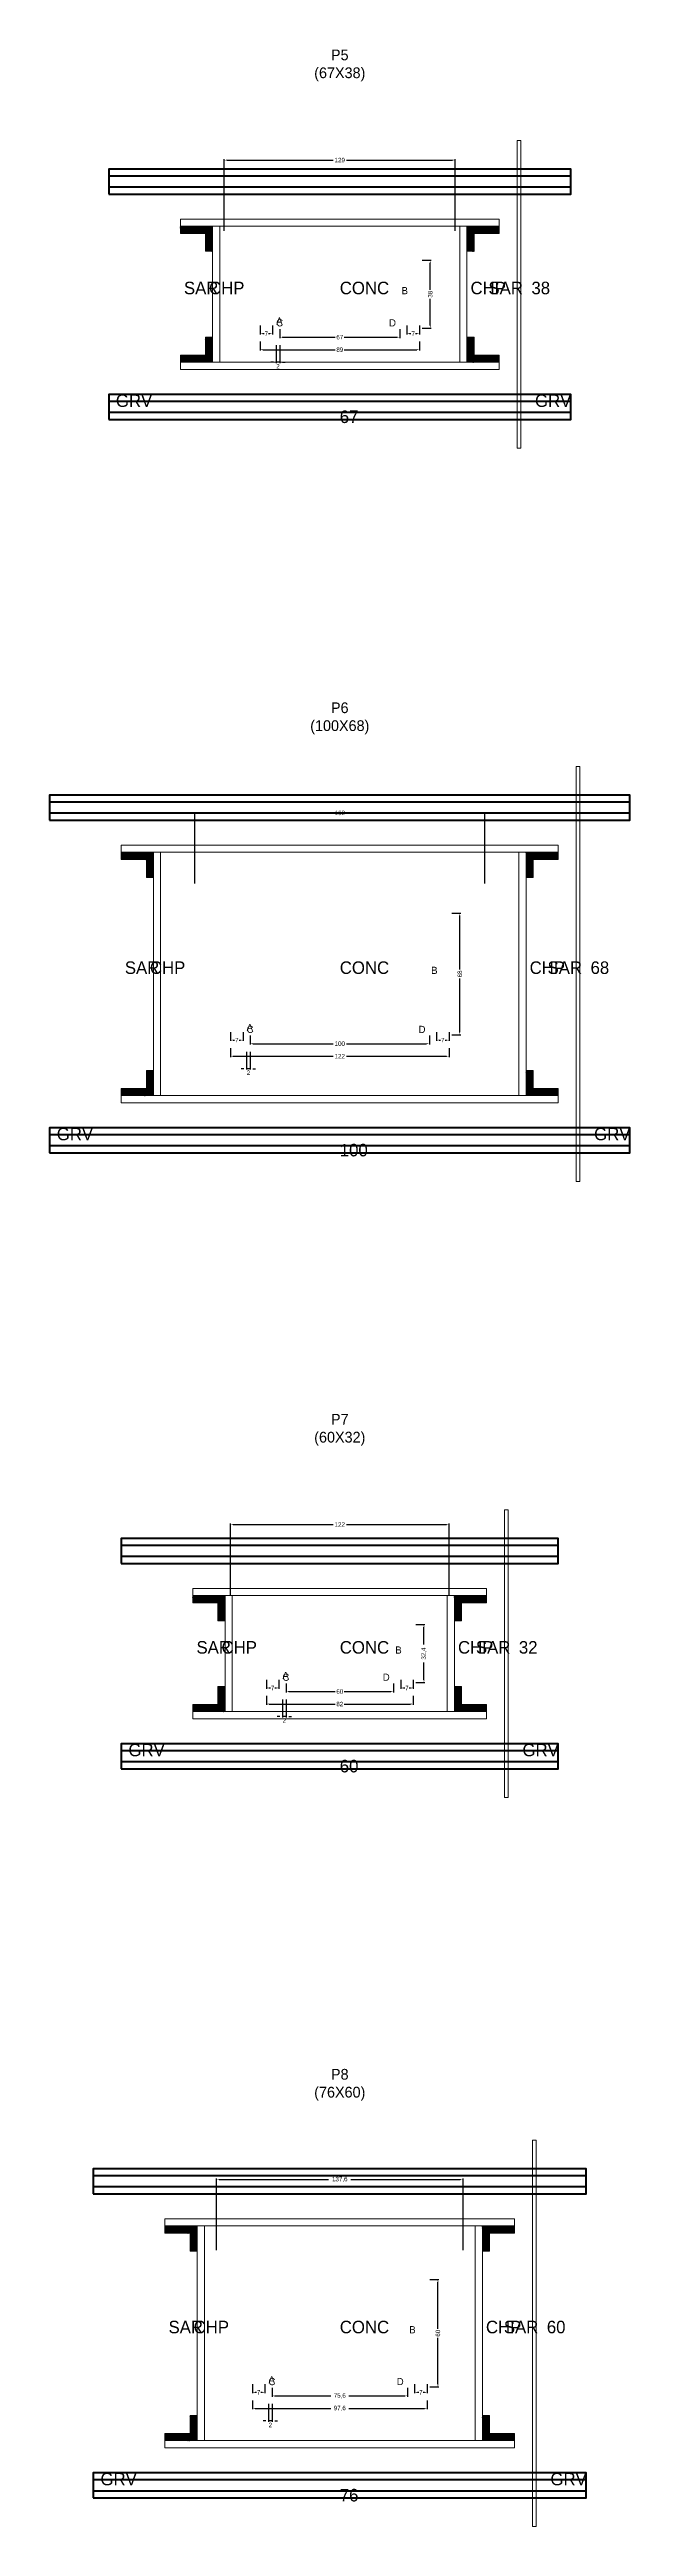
# Model space of a CAD drawing. Header units: centimetres. Extents: x -8500 to 4121, y -7606 to 295.
# Drawn here: x -162 to 162, y -2628 to -1243 of the extents above; entities that cross this region are included whole.
import ezdxf

# ---------------------------------------------------------------- set-up
doc = ezdxf.new("R2010")
doc.units = ezdxf.units.CM
for name, color, linetype in [('COTA', 241, 'Continuous'), ('GRAVATA', 224, 'Continuous'), ('Hachura', 251, 'Continuous'), ('NOMENCLATURA', 7, 'Continuous'), ('SARRAFO', 251, 'Continuous'), ('Texto Seção', 7, 'Continuous')]:
    doc.layers.add(name, color=color, linetype=linetype)
doc.dimstyles.new('cotax2', dxfattribs={"dimtxt": 2.5, "dimasz": 1.5, "dimexe": 0.5, "dimexo": 0.5, "dimgap": 0.5, "dimtad": 1, "dimcen": 2.5, "dimazin": 3, "dimtfac": 1, "dimtmove": 0, "dimatfit": 3})

msp = doc.modelspace()

# ---------------------------------------------------------------- texts
at = {"layer": 'NOMENCLATURA'}
for s, p in [('B', (34.5, -1380)), ('A', (-35.5, -1397)), ('C', (-35.5, -1398)), ('D', (27.5, -1398)), ('B', (51, -1760)), ('A', (-52, -1792)), ('C', (-52, -1793)), ('D', (44, -1793)), ('B', (31, -2140)), ('A', (-32, -2154.2)), ('C', (-32, -2155.2)), ('D', (24, -2155.2)), ('B', (38.8, -2520)), ('A', (-39.8, -2548)), ('C', (-39.8, -2549)), ('D', (31.8, -2549))]:
    msp.add_text(s, height=4, dxfattribs=at).set_placement(p)
at = {"layer": 'NOMENCLATURA', "char_height": 6, "attachment_point": 8}
for s, insert in [('P5\\P(67X38)', (0, -1261)), ('P6\\P(100X68)', (0, -1626)), ('P7\\P(60X32)', (0, -2023.8)), ('P8\\P(76X60)', (0, -2390))]:
    msp.add_mtext(s, dxfattribs=dict(at, insert=insert))
at = {"layer": 'Texto Seção'}
for s, p in [('SAR', (-87, -1380)), ('CHP', (-73, -1380)), ('CONC', (0, -1380)), ('CHP', (73, -1380)), ('SAR', (83, -1380)), ('38', (107, -1380)), ('GRV', (-125, -1443)), ('GRV', (109, -1443)), ('67', (0, -1452)), ('SAR', (-120, -1760)), ('CHP', (-106, -1760)), ('CONC', (0, -1760)), ('CHP', (106, -1760)), ('SAR', (116, -1760)), ('68', (140, -1760)), ('GRV', (-158, -1853)), ('100', (0, -1862)), ('GRV', (142, -1853)), ('SAR', (-80, -2140)), ('CHP', (-66, -2140)), ('CONC', (0, -2140)), ('CHP', (66, -2140)), ('SAR', (76, -2140)), ('32', (100, -2140)), ('GRV', (-118, -2197.4)), ('60', (0, -2206.4)), ('GRV', (102, -2197.4)), ('SAR', (-95.6, -2520)), ('CHP', (-81.6, -2520)), ('CONC', (0, -2520)), ('CHP', (81.6, -2520)), ('SAR', (91.6, -2520)), ('60', (115.6, -2520)), ('GRV', (-133.6, -2605)), ('GRV', (117.6, -2605)), ('76', (0, -2614))]:
    msp.add_text(s, height=7, dxfattribs=at).set_placement(p)

# ---------------------------------------------------------------- blocks, each defined once
blk = doc.blocks.new('_CLOSEDFILLED')
at = {"color": 0, "linetype": 'BYBLOCK'}
blk.add_solid([(-1, 0.16), (0, 0), (-1, -0.16)], dxfattribs=at)
blk = doc.blocks.new('*D196')
for p, q in [((-48.8, -2557.5), (-48.8, -2562.5)), ((48.8, -2557.5), (48.8, -2562.5)), ((-47.3, -2562), (-5, -2562)), ((5, -2562), (47.3, -2562))]:
    blk.add_line(p, q)
at = {"layer": 'Defpoints'}
for p in [(-48.8, -2557), (48.8, -2557), (-48.8, -2562)]:
    blk.add_point(p, dxfattribs=at)
at = {"layer": 'COTA', "xscale": 1.5, "yscale": 1.5, "rotation": 180}
blk.add_blockref('_CLOSEDFILLED', (-48.8, -2562), dxfattribs=at)
at = {"layer": 'COTA', "xscale": 1.5, "yscale": 1.5}
blk.add_blockref('_CLOSEDFILLED', (48.8, -2562), dxfattribs=at)
at = {"layer": 'COTA', "insert": (0, -2562), "char_height": 2.5, "attachment_point": 5}
blk.add_mtext('97,6', dxfattribs=at)
blk = doc.blocks.new('*D197')
for p, q in [((-37.8, -2550.5), (-37.8, -2555.5)), ((-36.3, -2555), (-5, -2555)), ((5, -2555), (36.3, -2555)), ((37.8, -2550.5), (37.8, -2555.5))]:
    blk.add_line(p, q)
at = {"layer": 'Defpoints'}
for p in [(-37.8, -2550), (-37.8, -2555), (37.8, -2550)]:
    blk.add_point(p, dxfattribs=at)
at = {"layer": 'COTA', "xscale": 1.5, "yscale": 1.5, "rotation": 180}
blk.add_blockref('_CLOSEDFILLED', (-37.8, -2555), dxfattribs=at)
at = {"layer": 'COTA', "xscale": 1.5, "yscale": 1.5}
blk.add_blockref('_CLOSEDFILLED', (37.8, -2555), dxfattribs=at)
at = {"layer": 'COTA', "insert": (0, -2555), "char_height": 2.5, "attachment_point": 5}
blk.add_mtext('75,6', dxfattribs=at)
blk = doc.blocks.new('*D198')
for p, q in [((50.3, -2490), (55.3, -2490)), ((54.8, -2517.5), (54.8, -2491.5)), ((54.8, -2548.5), (54.8, -2522.5)), ((50.3, -2550), (55.3, -2550))]:
    blk.add_line(p, q)
at = {"layer": 'Defpoints'}
for p in [(49.8, -2490), (49.8, -2550), (54.8, -2550)]:
    blk.add_point(p, dxfattribs=at)
at = {"layer": 'COTA', "xscale": 1.5, "yscale": 1.5}
for p, rotation in [((54.8, -2490), 90), ((54.8, -2550), 270)]:
    blk.add_blockref('_CLOSEDFILLED', p, dxfattribs=dict(at, rotation=rotation))
at = {"layer": 'COTA', "insert": (54.8, -2520), "char_height": 2.5, "attachment_point": 5, "rotation": 90}
blk.add_mtext('60', dxfattribs=at)
blk = doc.blocks.new('*D199')
for p, q in [((-48.8, -2548.5), (-48.8, -2553.5)), ((-47.3, -2553), (-46.55, -2553)), ((-44.05, -2553), (-43.3, -2553)), ((-41.8, -2548.5), (-41.8, -2553.5))]:
    blk.add_line(p, q)
at = {"layer": 'Defpoints'}
for p in [(-48.8, -2548), (-41.8, -2548), (-48.8, -2553)]:
    blk.add_point(p, dxfattribs=at)
at = {"layer": 'COTA', "xscale": 1.5, "yscale": 1.5, "rotation": 180}
blk.add_blockref('_CLOSEDFILLED', (-48.8, -2553), dxfattribs=at)
at = {"layer": 'COTA', "xscale": 1.5, "yscale": 1.5}
blk.add_blockref('_CLOSEDFILLED', (-41.8, -2553), dxfattribs=at)
at = {"layer": 'COTA', "insert": (-45.3, -2553), "char_height": 2.5, "attachment_point": 5}
blk.add_mtext('7', dxfattribs=at)
blk = doc.blocks.new('*D200')
for p, q in [((41.8, -2548.5), (41.8, -2553.5)), ((43.3, -2553), (44.05, -2553)), ((46.55, -2553), (47.3, -2553)), ((48.8, -2548.5), (48.8, -2553.5))]:
    blk.add_line(p, q)
at = {"layer": 'Defpoints'}
for p in [(41.8, -2548), (48.8, -2548), (41.8, -2553)]:
    blk.add_point(p, dxfattribs=at)
at = {"layer": 'COTA', "xscale": 1.5, "yscale": 1.5, "rotation": 180}
blk.add_blockref('_CLOSEDFILLED', (41.8, -2553), dxfattribs=at)
at = {"layer": 'COTA', "xscale": 1.5, "yscale": 1.5}
blk.add_blockref('_CLOSEDFILLED', (48.8, -2553), dxfattribs=at)
at = {"layer": 'COTA', "insert": (45.3, -2553), "char_height": 2.5, "attachment_point": 5}
blk.add_mtext('7', dxfattribs=at)
blk = doc.blocks.new('*D201')
for p, q in [((-68.8, -2473.5), (-68.8, -2433.5)), ((-67.3, -2434), (-6.25, -2434)), ((6.25, -2434), (67.3, -2434)), ((68.8, -2473.5), (68.8, -2433.5))]:
    blk.add_line(p, q)
at = {"layer": 'Defpoints'}
for p in [(-68.8, -2434), (-68.8, -2474), (68.8, -2474)]:
    blk.add_point(p, dxfattribs=at)
at = {"layer": 'COTA', "xscale": 1.5, "yscale": 1.5, "rotation": 180}
blk.add_blockref('_CLOSEDFILLED', (-68.8, -2434), dxfattribs=at)
at = {"layer": 'COTA', "xscale": 1.5, "yscale": 1.5}
blk.add_blockref('_CLOSEDFILLED', (68.8, -2434), dxfattribs=at)
at = {"layer": 'COTA', "insert": (0, -2434), "char_height": 2.5, "attachment_point": 5}
blk.add_mtext('137,6', dxfattribs=at)
blk = doc.blocks.new('*D170')
for p, q in [((-41, -2163.7), (-41, -2168.7)), ((-39.5, -2168.2), (-2.5, -2168.2)), ((2.5, -2168.2), (39.5, -2168.2)), ((41, -2163.7), (41, -2168.7))]:
    blk.add_line(p, q)
at = {"layer": 'Defpoints'}
for p in [(-41, -2163.2), (-41, -2168.2), (41, -2163.2)]:
    blk.add_point(p, dxfattribs=at)
at = {"layer": 'COTA', "xscale": 1.5, "yscale": 1.5, "rotation": 180}
blk.add_blockref('_CLOSEDFILLED', (-41, -2168.2), dxfattribs=at)
at = {"layer": 'COTA', "xscale": 1.5, "yscale": 1.5}
blk.add_blockref('_CLOSEDFILLED', (41, -2168.2), dxfattribs=at)
at = {"layer": 'COTA', "insert": (0, -2168.2), "char_height": 2.5, "attachment_point": 5}
blk.add_mtext('82', dxfattribs=at)
blk = doc.blocks.new('*D171')
for p, q in [((-30, -2156.7), (-30, -2161.7)), ((30, -2156.7), (30, -2161.7)), ((-28.5, -2161.2), (-2.5, -2161.2)), ((2.5, -2161.2), (28.5, -2161.2))]:
    blk.add_line(p, q)
at = {"layer": 'Defpoints'}
for p in [(-30, -2156.2), (30, -2156.2), (-30, -2161.2)]:
    blk.add_point(p, dxfattribs=at)
at = {"layer": 'COTA', "xscale": 1.5, "yscale": 1.5, "rotation": 180}
blk.add_blockref('_CLOSEDFILLED', (-30, -2161.2), dxfattribs=at)
at = {"layer": 'COTA', "xscale": 1.5, "yscale": 1.5}
blk.add_blockref('_CLOSEDFILLED', (30, -2161.2), dxfattribs=at)
at = {"layer": 'COTA', "insert": (0, -2161.2), "char_height": 2.5, "attachment_point": 5}
blk.add_mtext('60', dxfattribs=at)
blk = doc.blocks.new('*D172')
for p, q in [((42.5, -2123.8), (47.5, -2123.8)), ((47, -2135), (47, -2125.3)), ((47, -2154.7), (47, -2145)), ((42.5, -2156.2), (47.5, -2156.2))]:
    blk.add_line(p, q)
at = {"layer": 'Defpoints'}
for p in [(42, -2123.8), (42, -2156.2), (47, -2156.2)]:
    blk.add_point(p, dxfattribs=at)
at = {"layer": 'COTA', "xscale": 1.5, "yscale": 1.5}
for p, rotation in [((47, -2123.8), 90), ((47, -2156.2), 270)]:
    blk.add_blockref('_CLOSEDFILLED', p, dxfattribs=dict(at, rotation=rotation))
at = {"layer": 'COTA', "insert": (47, -2140), "char_height": 2.5, "attachment_point": 5, "rotation": 90}
blk.add_mtext('32,4', dxfattribs=at)
blk = doc.blocks.new('*D173')
for p, q in [((-41, -2154.7), (-41, -2159.7)), ((-39.5, -2159.2), (-38.75, -2159.2)), ((-36.25, -2159.2), (-35.5, -2159.2)), ((-34, -2154.7), (-34, -2159.7))]:
    blk.add_line(p, q)
at = {"layer": 'Defpoints'}
for p in [(-41, -2154.2), (-41, -2159.2), (-34, -2154.2)]:
    blk.add_point(p, dxfattribs=at)
at = {"layer": 'COTA', "xscale": 1.5, "yscale": 1.5, "rotation": 180}
blk.add_blockref('_CLOSEDFILLED', (-41, -2159.2), dxfattribs=at)
at = {"layer": 'COTA', "xscale": 1.5, "yscale": 1.5}
blk.add_blockref('_CLOSEDFILLED', (-34, -2159.2), dxfattribs=at)
at = {"layer": 'COTA', "insert": (-37.5, -2159.2), "char_height": 2.5, "attachment_point": 5}
blk.add_mtext('7', dxfattribs=at)
blk = doc.blocks.new('*D174')
for p, q in [((34, -2154.7), (34, -2159.7)), ((35.5, -2159.2), (36.25, -2159.2)), ((38.75, -2159.2), (39.5, -2159.2)), ((41, -2154.7), (41, -2159.7))]:
    blk.add_line(p, q)
at = {"layer": 'Defpoints'}
for p in [(34, -2154.2), (34, -2159.2), (41, -2154.2)]:
    blk.add_point(p, dxfattribs=at)
at = {"layer": 'COTA', "xscale": 1.5, "yscale": 1.5, "rotation": 180}
blk.add_blockref('_CLOSEDFILLED', (34, -2159.2), dxfattribs=at)
at = {"layer": 'COTA', "xscale": 1.5, "yscale": 1.5}
blk.add_blockref('_CLOSEDFILLED', (41, -2159.2), dxfattribs=at)
at = {"layer": 'COTA', "insert": (37.5, -2159.2), "char_height": 2.5, "attachment_point": 5}
blk.add_mtext('7', dxfattribs=at)
blk = doc.blocks.new('*D175')
for p, q in [((-61, -2107.3), (-61, -2067.3)), ((-59.5, -2067.8), (-3.75, -2067.8)), ((3.75, -2067.8), (59.5, -2067.8)), ((61, -2107.3), (61, -2067.3))]:
    blk.add_line(p, q)
at = {"layer": 'Defpoints'}
for p in [(-61, -2067.8), (-61, -2107.8), (61, -2107.8)]:
    blk.add_point(p, dxfattribs=at)
at = {"layer": 'COTA', "xscale": 1.5, "yscale": 1.5, "rotation": 180}
blk.add_blockref('_CLOSEDFILLED', (-61, -2067.8), dxfattribs=at)
at = {"layer": 'COTA', "xscale": 1.5, "yscale": 1.5}
blk.add_blockref('_CLOSEDFILLED', (61, -2067.8), dxfattribs=at)
at = {"layer": 'COTA', "insert": (0, -2067.8), "char_height": 2.5, "attachment_point": 5}
blk.add_mtext('122', dxfattribs=at)
blk = doc.blocks.new('*D144')
for p, q in [((-61, -1801.5), (-61, -1806.5)), ((-59.5, -1806), (-3.75, -1806)), ((3.75, -1806), (59.5, -1806)), ((61, -1801.5), (61, -1806.5))]:
    blk.add_line(p, q)
at = {"layer": 'Defpoints'}
for p in [(-61, -1801), (-61, -1806), (61, -1801)]:
    blk.add_point(p, dxfattribs=at)
at = {"layer": 'COTA', "xscale": 1.5, "yscale": 1.5, "rotation": 180}
blk.add_blockref('_CLOSEDFILLED', (-61, -1806), dxfattribs=at)
at = {"layer": 'COTA', "xscale": 1.5, "yscale": 1.5}
blk.add_blockref('_CLOSEDFILLED', (61, -1806), dxfattribs=at)
at = {"layer": 'COTA', "insert": (0, -1806), "char_height": 2.5, "attachment_point": 5}
blk.add_mtext('122', dxfattribs=at)
blk = doc.blocks.new('*D145')
for p, q in [((-50, -1794.5), (-50, -1799.5)), ((-48.5, -1799), (-3.75, -1799)), ((3.75, -1799), (48.5, -1799)), ((50, -1794.5), (50, -1799.5))]:
    blk.add_line(p, q)
at = {"layer": 'Defpoints'}
for p in [(-50, -1794), (-50, -1799), (50, -1794)]:
    blk.add_point(p, dxfattribs=at)
at = {"layer": 'COTA', "xscale": 1.5, "yscale": 1.5, "rotation": 180}
blk.add_blockref('_CLOSEDFILLED', (-50, -1799), dxfattribs=at)
at = {"layer": 'COTA', "xscale": 1.5, "yscale": 1.5}
blk.add_blockref('_CLOSEDFILLED', (50, -1799), dxfattribs=at)
at = {"layer": 'COTA', "insert": (0, -1799), "char_height": 2.5, "attachment_point": 5}
blk.add_mtext('100', dxfattribs=at)
blk = doc.blocks.new('*D146')
for p, q in [((62.5, -1726), (67.5, -1726)), ((67, -1757.5), (67, -1727.5)), ((67, -1792.5), (67, -1762.5)), ((62.5, -1794), (67.5, -1794))]:
    blk.add_line(p, q)
at = {"layer": 'Defpoints'}
for p in [(62, -1726), (62, -1794), (67, -1794)]:
    blk.add_point(p, dxfattribs=at)
at = {"layer": 'COTA', "xscale": 1.5, "yscale": 1.5}
for p, rotation in [((67, -1726), 90), ((67, -1794), 270)]:
    blk.add_blockref('_CLOSEDFILLED', p, dxfattribs=dict(at, rotation=rotation))
at = {"layer": 'COTA', "insert": (67, -1760), "char_height": 2.5, "attachment_point": 5, "rotation": 90}
blk.add_mtext('68', dxfattribs=at)
blk = doc.blocks.new('*D147')
for p, q in [((-61, -1792.5), (-61, -1797.5)), ((-59.5, -1797), (-58.75, -1797)), ((-56.25, -1797), (-55.5, -1797)), ((-54, -1792.5), (-54, -1797.5))]:
    blk.add_line(p, q)
at = {"layer": 'Defpoints'}
for p in [(-61, -1792), (-61, -1797), (-54, -1792)]:
    blk.add_point(p, dxfattribs=at)
at = {"layer": 'COTA', "xscale": 1.5, "yscale": 1.5, "rotation": 180}
blk.add_blockref('_CLOSEDFILLED', (-61, -1797), dxfattribs=at)
at = {"layer": 'COTA', "xscale": 1.5, "yscale": 1.5}
blk.add_blockref('_CLOSEDFILLED', (-54, -1797), dxfattribs=at)
at = {"layer": 'COTA', "insert": (-57.5, -1797), "char_height": 2.5, "attachment_point": 5}
blk.add_mtext('7', dxfattribs=at)
blk = doc.blocks.new('*D148')
for p, q in [((54, -1792.5), (54, -1797.5)), ((55.5, -1797), (56.25, -1797)), ((58.75, -1797), (59.5, -1797)), ((61, -1792.5), (61, -1797.5))]:
    blk.add_line(p, q)
at = {"layer": 'Defpoints'}
for p in [(54, -1792), (54, -1797), (61, -1792)]:
    blk.add_point(p, dxfattribs=at)
at = {"layer": 'COTA', "xscale": 1.5, "yscale": 1.5, "rotation": 180}
blk.add_blockref('_CLOSEDFILLED', (54, -1797), dxfattribs=at)
at = {"layer": 'COTA', "xscale": 1.5, "yscale": 1.5}
blk.add_blockref('_CLOSEDFILLED', (61, -1797), dxfattribs=at)
at = {"layer": 'COTA', "insert": (57.5, -1797), "char_height": 2.5, "attachment_point": 5}
blk.add_mtext('7', dxfattribs=at)
blk = doc.blocks.new('*D149')
for p, q in [((-81, -1709.5), (-81, -1669.5)), ((-79.5, -1670), (-3.75, -1670)), ((3.75, -1670), (79.5, -1670)), ((81, -1709.5), (81, -1669.5))]:
    blk.add_line(p, q)
at = {"layer": 'Defpoints'}
for p in [(-81, -1670), (-81, -1710), (81, -1710)]:
    blk.add_point(p, dxfattribs=at)
at = {"layer": 'COTA', "xscale": 1.5, "yscale": 1.5, "rotation": 180}
blk.add_blockref('_CLOSEDFILLED', (-81, -1670), dxfattribs=at)
at = {"layer": 'COTA', "xscale": 1.5, "yscale": 1.5}
blk.add_blockref('_CLOSEDFILLED', (81, -1670), dxfattribs=at)
at = {"layer": 'COTA', "insert": (0, -1670), "char_height": 2.5, "attachment_point": 5}
blk.add_mtext('162', dxfattribs=at)
blk = doc.blocks.new('*D118')
for p, q in [((-44.5, -1406.5), (-44.5, -1411.5)), ((-43, -1411), (-2.5, -1411)), ((2.5, -1411), (43, -1411)), ((44.5, -1406.5), (44.5, -1411.5))]:
    blk.add_line(p, q)
at = {"layer": 'Defpoints'}
for p in [(-44.5, -1406), (-44.5, -1411), (44.5, -1406)]:
    blk.add_point(p, dxfattribs=at)
at = {"layer": 'COTA', "xscale": 1.5, "yscale": 1.5, "rotation": 180}
blk.add_blockref('_CLOSEDFILLED', (-44.5, -1411), dxfattribs=at)
at = {"layer": 'COTA', "xscale": 1.5, "yscale": 1.5}
blk.add_blockref('_CLOSEDFILLED', (44.5, -1411), dxfattribs=at)
at = {"layer": 'COTA', "insert": (0, -1411), "char_height": 2.5, "attachment_point": 5}
blk.add_mtext('89', dxfattribs=at)
blk = doc.blocks.new('*D119')
for p, q in [((-33.5, -1399.5), (-33.5, -1404.5)), ((-32, -1404), (-2.5, -1404)), ((2.5, -1404), (32, -1404)), ((33.5, -1399.5), (33.5, -1404.5))]:
    blk.add_line(p, q)
at = {"layer": 'Defpoints'}
for p in [(-33.5, -1399), (-33.5, -1404), (33.5, -1399)]:
    blk.add_point(p, dxfattribs=at)
at = {"layer": 'COTA', "xscale": 1.5, "yscale": 1.5, "rotation": 180}
blk.add_blockref('_CLOSEDFILLED', (-33.5, -1404), dxfattribs=at)
at = {"layer": 'COTA', "xscale": 1.5, "yscale": 1.5}
blk.add_blockref('_CLOSEDFILLED', (33.5, -1404), dxfattribs=at)
at = {"layer": 'COTA', "insert": (0, -1404), "char_height": 2.5, "attachment_point": 5}
blk.add_mtext('67', dxfattribs=at)
blk = doc.blocks.new('*D120')
for p, q in [((46, -1361), (51, -1361)), ((50.5, -1377.5), (50.5, -1362.5)), ((50.5, -1397.5), (50.5, -1382.5)), ((46, -1399), (51, -1399))]:
    blk.add_line(p, q)
at = {"layer": 'Defpoints'}
for p in [(45.5, -1361), (45.5, -1399), (50.5, -1399)]:
    blk.add_point(p, dxfattribs=at)
at = {"layer": 'COTA', "xscale": 1.5, "yscale": 1.5}
for p, rotation in [((50.5, -1361), 90), ((50.5, -1399), 270)]:
    blk.add_blockref('_CLOSEDFILLED', p, dxfattribs=dict(at, rotation=rotation))
at = {"layer": 'COTA', "insert": (50.5, -1380), "char_height": 2.5, "attachment_point": 5, "rotation": 90}
blk.add_mtext('38', dxfattribs=at)
blk = doc.blocks.new('*D121')
for p, q in [((-44.5, -1397.5), (-44.5, -1402.5)), ((-37.5, -1397.5), (-37.5, -1402.5)), ((-43, -1402), (-42.25, -1402)), ((-39.75, -1402), (-39, -1402))]:
    blk.add_line(p, q)
at = {"layer": 'Defpoints'}
for p in [(-44.5, -1397), (-37.5, -1397), (-44.5, -1402)]:
    blk.add_point(p, dxfattribs=at)
at = {"layer": 'COTA', "xscale": 1.5, "yscale": 1.5, "rotation": 180}
blk.add_blockref('_CLOSEDFILLED', (-44.5, -1402), dxfattribs=at)
at = {"layer": 'COTA', "xscale": 1.5, "yscale": 1.5}
blk.add_blockref('_CLOSEDFILLED', (-37.5, -1402), dxfattribs=at)
at = {"layer": 'COTA', "insert": (-41, -1402), "char_height": 2.5, "attachment_point": 5}
blk.add_mtext('7', dxfattribs=at)
blk = doc.blocks.new('*D122')
for p, q in [((37.5, -1397.5), (37.5, -1402.5)), ((44.5, -1397.5), (44.5, -1402.5)), ((39, -1402), (39.75, -1402)), ((42.25, -1402), (43, -1402))]:
    blk.add_line(p, q)
at = {"layer": 'Defpoints'}
for p in [(37.5, -1397), (44.5, -1397), (37.5, -1402)]:
    blk.add_point(p, dxfattribs=at)
at = {"layer": 'COTA', "xscale": 1.5, "yscale": 1.5, "rotation": 180}
blk.add_blockref('_CLOSEDFILLED', (37.5, -1402), dxfattribs=at)
at = {"layer": 'COTA', "xscale": 1.5, "yscale": 1.5}
blk.add_blockref('_CLOSEDFILLED', (44.5, -1402), dxfattribs=at)
at = {"layer": 'COTA', "insert": (41, -1402), "char_height": 2.5, "attachment_point": 5}
blk.add_mtext('7', dxfattribs=at)
blk = doc.blocks.new('*D123')
for p, q in [((-64.5, -1344.5), (-64.5, -1304.5)), ((-63, -1305), (-3.75, -1305)), ((3.75, -1305), (63, -1305)), ((64.5, -1344.5), (64.5, -1304.5))]:
    blk.add_line(p, q)
at = {"layer": 'Defpoints'}
for p in [(-64.5, -1305), (-64.5, -1345), (64.5, -1345)]:
    blk.add_point(p, dxfattribs=at)
at = {"layer": 'COTA', "xscale": 1.5, "yscale": 1.5, "rotation": 180}
blk.add_blockref('_CLOSEDFILLED', (-64.5, -1305), dxfattribs=at)
at = {"layer": 'COTA', "xscale": 1.5, "yscale": 1.5}
blk.add_blockref('_CLOSEDFILLED', (64.5, -1305), dxfattribs=at)
at = {"layer": 'COTA', "insert": (0, -1305), "char_height": 2.5, "attachment_point": 5}
blk.add_mtext('129', dxfattribs=at)

# ---------------------------------------------------------------- dimensions: what is measured, and where the dimension line sits
at = {"layer": 'COTA'}
for base, p1, p2, picture, middle in [((-64.5, -1305), (-64.5, -1345), (64.5, -1345), '*D123', (0, -1305)), ((-44.5, -1402), (-44.5, -1397), (-37.5, -1397), '*D121', (-41, -1402)), ((37.5, -1402), (37.5, -1397), (44.5, -1397), '*D122', (41, -1402)), ((-44.5, -1411), (-44.5, -1406), (44.5, -1406), '*D118', (0, -1411)), ((-33.5, -1404), (-33.5, -1399), (33.5, -1399), '*D119', (0, -1404)), ((-81, -1670), (-81, -1710), (81, -1710), '*D149', (0, -1670)), ((-61, -1797), (-61, -1792), (-54, -1792), '*D147', (-57.5, -1797)), ((-50, -1799), (-50, -1794), (50, -1794), '*D145', (0, -1799)), ((54, -1797), (54, -1792), (61, -1792), '*D148', (57.5, -1797)), ((-61, -1806), (-61, -1801), (61, -1801), '*D144', (0, -1806)), ((-61, -2067.8), (-61, -2107.8), (61, -2107.8), '*D175', (0, -2067.8)), ((-41, -2159.2), (-41, -2154.2), (-34, -2154.2), '*D173', (-37.5, -2159.2)), ((-30, -2161.2), (-30, -2156.2), (30, -2156.2), '*D171', (0, -2161.2)), ((34, -2159.2), (34, -2154.2), (41, -2154.2), '*D174', (37.5, -2159.2)), ((-41, -2168.2), (-41, -2163.2), (41, -2163.2), '*D170', (0, -2168.2)), ((-68.8, -2434), (-68.8, -2474), (68.8, -2474), '*D201', (0, -2434)), ((-48.8, -2553), (-48.8, -2548), (-41.8, -2548), '*D199', (-45.3, -2553)), ((41.8, -2553), (41.8, -2548), (48.8, -2548), '*D200', (45.3, -2553)), ((-48.8, -2562), (-48.8, -2557), (48.8, -2557), '*D196', (0, -2562)), ((-37.8, -2555), (-37.8, -2550), (37.8, -2550), '*D197', (0, -2555))]:
    dim = msp.add_linear_dim(base=base, p1=p1, p2=p2, dimstyle='cotax2', dxfattribs=at)
    dim.commit()
    dim.dimension.update_dxf_attribs({"geometry": picture, "text_midpoint": middle})
for base, p1, p2, picture, middle in [((50.5, -1399), (45.5, -1399), (45.5, -1361), '*D120', (50.5, -1380)), ((67, -1794), (62, -1794), (62, -1726), '*D146', (67, -1760)), ((47, -2156.2), (42, -2156.2), (42, -2123.8), '*D172', (47, -2140)), ((54.8, -2550), (49.8, -2550), (49.8, -2490), '*D198', (54.8, -2520))]:
    dim = msp.add_linear_dim(base=base, p1=p1, p2=p2, angle=90, dimstyle='cotax2', dxfattribs=at)
    dim.commit()
    dim.dimension.update_dxf_attribs({"geometry": picture, "text_midpoint": middle})
for base, p1, p2 in [((-33.5, -1418), (-33.5, -1408), (-35.5, -1408)), ((-50, -1813), (-50, -1803), (-52, -1803)), ((-30, -2175.2), (-30, -2165.2), (-32, -2165.2)), ((-37.8, -2569), (-37.8, -2559), (-39.8, -2559))]:
    msp.add_linear_dim(base=base, p1=p1, p2=p2, dimstyle='cotax2', dxfattribs=at).render()

# ---------------------------------------------------------------- hatches: boundary and pattern name
at = {"layer": 'SARRAFO'}
h = msp.add_hatch(dxfattribs=at)
h.set_pattern_fill('SOLID', scale=2)
h.paths.add_polyline_path([(-89, -1346), (-75, -1346), (-75, -1342), (-89, -1342)])
h = msp.add_hatch(dxfattribs=at)
h.set_pattern_fill('SOLID', scale=2)
h.paths.add_polyline_path([(-75, -1356), (-71, -1356), (-71, -1342), (-75, -1342)])
h = msp.add_hatch(dxfattribs=at)
h.set_pattern_fill('SOLID', scale=2)
h.paths.add_polyline_path([(71, -1356), (75, -1356), (75, -1342), (71, -1342)])
h = msp.add_hatch(dxfattribs=at)
h.set_pattern_fill('SOLID', scale=2)
h.paths.add_polyline_path([(75, -1346), (89, -1346), (89, -1342), (75, -1342)])
h = msp.add_hatch(dxfattribs=at)
h.set_pattern_fill('SOLID', scale=2)
h.paths.add_polyline_path([(-75, -1418), (-71, -1418), (-71, -1404), (-75, -1404)])
h = msp.add_hatch(dxfattribs=at)
h.set_pattern_fill('SOLID', scale=2)
h.paths.add_polyline_path([(71, -1418), (75, -1418), (75, -1404), (71, -1404)])
h = msp.add_hatch(dxfattribs=at)
h.set_pattern_fill('SOLID', scale=2)
h.paths.add_polyline_path([(-89, -1418), (-75, -1418), (-75, -1414), (-89, -1414)])
h = msp.add_hatch(dxfattribs=at)
h.set_pattern_fill('SOLID', scale=2)
h.paths.add_polyline_path([(75, -1418), (89, -1418), (89, -1414), (75, -1414)])
h = msp.add_hatch(dxfattribs=at)
h.set_pattern_fill('SOLID', scale=2)
h.paths.add_polyline_path([(-122, -1696), (-108, -1696), (-108, -1692), (-122, -1692)])
h = msp.add_hatch(dxfattribs=at)
h.set_pattern_fill('SOLID', scale=2)
h.paths.add_polyline_path([(-108, -1706), (-104, -1706), (-104, -1692), (-108, -1692)])
h = msp.add_hatch(dxfattribs=at)
h.set_pattern_fill('SOLID', scale=2)
h.paths.add_polyline_path([(104, -1706), (108, -1706), (108, -1692), (104, -1692)])
h = msp.add_hatch(dxfattribs=at)
h.set_pattern_fill('SOLID', scale=2)
h.paths.add_polyline_path([(108, -1696), (122, -1696), (122, -1692), (108, -1692)])
h = msp.add_hatch(dxfattribs=at)
h.set_pattern_fill('SOLID', scale=2)
h.paths.add_polyline_path([(-108, -1828), (-104, -1828), (-104, -1814), (-108, -1814)])
h = msp.add_hatch(dxfattribs=at)
h.set_pattern_fill('SOLID', scale=2)
h.paths.add_polyline_path([(104, -1828), (108, -1828), (108, -1814), (104, -1814)])
h = msp.add_hatch(dxfattribs=at)
h.set_pattern_fill('SOLID', scale=2)
h.paths.add_polyline_path([(-122, -1828), (-108, -1828), (-108, -1824), (-122, -1824)])
h = msp.add_hatch(dxfattribs=at)
h.set_pattern_fill('SOLID', scale=2)
h.paths.add_polyline_path([(108, -1828), (122, -1828), (122, -1824), (108, -1824)])
h = msp.add_hatch(dxfattribs=at)
h.set_pattern_fill('SOLID', scale=2)
h.paths.add_polyline_path([(-82, -2111.6), (-68, -2111.6), (-68, -2107.6), (-82, -2107.6)])
h = msp.add_hatch(dxfattribs=at)
h.set_pattern_fill('SOLID', scale=2)
h.paths.add_polyline_path([(-68, -2121.6), (-64, -2121.6), (-64, -2107.6), (-68, -2107.6)])
h = msp.add_hatch(dxfattribs=at)
h.set_pattern_fill('SOLID', scale=2)
h.paths.add_polyline_path([(64, -2121.6), (68, -2121.6), (68, -2107.6), (64, -2107.6)])
h = msp.add_hatch(dxfattribs=at)
h.set_pattern_fill('SOLID', scale=2)
h.paths.add_polyline_path([(68, -2111.6), (82, -2111.6), (82, -2107.6), (68, -2107.6)])
h = msp.add_hatch(dxfattribs=at)
h.set_pattern_fill('SOLID', scale=2)
h.paths.add_polyline_path([(-68, -2172.4), (-64, -2172.4), (-64, -2158.4), (-68, -2158.4)])
h = msp.add_hatch(dxfattribs=at)
h.set_pattern_fill('SOLID', scale=2)
h.paths.add_polyline_path([(64, -2172.4), (68, -2172.4), (68, -2158.4), (64, -2158.4)])
h = msp.add_hatch(dxfattribs=at)
h.set_pattern_fill('SOLID', scale=2)
h.paths.add_polyline_path([(-82, -2172.4), (-68, -2172.4), (-68, -2168.4), (-82, -2168.4)])
h = msp.add_hatch(dxfattribs=at)
h.set_pattern_fill('SOLID', scale=2)
h.paths.add_polyline_path([(68, -2172.4), (82, -2172.4), (82, -2168.4), (68, -2168.4)])
h = msp.add_hatch(dxfattribs=at)
h.set_pattern_fill('SOLID', scale=2)
h.paths.add_polyline_path([(-97.6, -2464), (-83.6, -2464), (-83.6, -2460), (-97.6, -2460)])
h = msp.add_hatch(dxfattribs=at)
h.set_pattern_fill('SOLID', scale=2)
h.paths.add_polyline_path([(-83.6, -2474), (-79.6, -2474), (-79.6, -2460), (-83.6, -2460)])
h = msp.add_hatch(dxfattribs=at)
h.set_pattern_fill('SOLID', scale=2)
h.paths.add_polyline_path([(79.6, -2474), (83.6, -2474), (83.6, -2460), (79.6, -2460)])
h = msp.add_hatch(dxfattribs=at)
h.set_pattern_fill('SOLID', scale=2)
h.paths.add_polyline_path([(83.6, -2464), (97.6, -2464), (97.6, -2460), (83.6, -2460)])
h = msp.add_hatch(dxfattribs=at)
h.set_pattern_fill('SOLID', scale=2)
h.paths.add_polyline_path([(-83.6, -2580), (-79.6, -2580), (-79.6, -2566), (-83.6, -2566)])
h = msp.add_hatch(dxfattribs=at)
h.set_pattern_fill('SOLID', scale=2)
h.paths.add_polyline_path([(79.6, -2580), (83.6, -2580), (83.6, -2566), (79.6, -2566)])
h = msp.add_hatch(dxfattribs=at)
h.set_pattern_fill('SOLID', scale=2)
h.paths.add_polyline_path([(-97.6, -2580), (-83.6, -2580), (-83.6, -2576), (-97.6, -2576)])
h = msp.add_hatch(dxfattribs=at)
h.set_pattern_fill('SOLID', scale=2)
h.paths.add_polyline_path([(83.6, -2580), (97.6, -2580), (97.6, -2576), (83.6, -2576)])

# ---------------------------------------------------------------- linework, layer by layer
at = {"layer": 'GRAVATA', "lineweight": 50}
for points in [[(-129, -1324), (129, -1324), (129, -1310), (-129, -1310)], [(-129, -1320), (129, -1320), (129, -1314), (-129, -1314)], [(-129, -1450), (129, -1450), (129, -1436), (-129, -1436)], [(-129, -1446), (129, -1446), (129, -1440), (-129, -1440)], [(-162, -1674), (162, -1674), (162, -1660), (-162, -1660)], [(-162, -1670), (162, -1670), (162, -1664), (-162, -1664)], [(-162, -1860), (162, -1860), (162, -1846), (-162, -1846)], [(-162, -1856), (162, -1856), (162, -1850), (-162, -1850)], [(-122, -2089.6), (122, -2089.6), (122, -2075.6), (-122, -2075.6)], [(-122, -2085.6), (122, -2085.6), (122, -2079.6), (-122, -2079.6)], [(-122, -2204.4), (122, -2204.4), (122, -2190.4), (-122, -2190.4)], [(-122, -2200.4), (122, -2200.4), (122, -2194.4), (-122, -2194.4)], [(-137.6, -2442), (137.6, -2442), (137.6, -2428), (-137.6, -2428)], [(-137.6, -2438), (137.6, -2438), (137.6, -2432), (-137.6, -2432)], [(-137.6, -2612), (137.6, -2612), (137.6, -2598), (-137.6, -2598)], [(-137.6, -2608), (137.6, -2608), (137.6, -2602), (-137.6, -2602)]]:
    msp.add_lwpolyline(points, close=True, dxfattribs=at)
at = {"layer": 'Hachura', "lineweight": 13}
for points in [[(99, -1466), (101, -1466), (101, -1294), (99, -1294)], [(132, -1876), (134, -1876), (134, -1644), (132, -1644)], [(92, -2220.4), (94, -2220.4), (94, -2059.6), (92, -2059.6)], [(107.6, -2628), (109.6, -2628), (109.6, -2412), (107.6, -2412)]]:
    msp.add_lwpolyline(points, close=True, dxfattribs=at)
at = {"layer": 'Hachura', "lineweight": 18}
for points in [[(-89, -1342), (89, -1342), (89, -1338), (-89, -1338)], [(-71, -1418), (-67, -1418), (-67, -1342), (-71, -1342)], [(67, -1418), (71, -1418), (71, -1342), (67, -1342)], [(-89, -1422), (89, -1422), (89, -1418), (-89, -1418)], [(-122, -1692), (122, -1692), (122, -1688), (-122, -1688)], [(-104, -1828), (-100, -1828), (-100, -1692), (-104, -1692)], [(100, -1828), (104, -1828), (104, -1692), (100, -1692)], [(-122, -1832), (122, -1832), (122, -1828), (-122, -1828)], [(-82, -2107.6), (82, -2107.6), (82, -2103.6), (-82, -2103.6)], [(-64, -2172.4), (-60, -2172.4), (-60, -2107.6), (-64, -2107.6)], [(60, -2172.4), (64, -2172.4), (64, -2107.6), (60, -2107.6)], [(-82, -2176.4), (82, -2176.4), (82, -2172.4), (-82, -2172.4)], [(-97.6, -2460), (97.6, -2460), (97.6, -2456), (-97.6, -2456)], [(-79.6, -2580), (-75.6, -2580), (-75.6, -2460), (-79.6, -2460)], [(75.6, -2580), (79.6, -2580), (79.6, -2460), (75.6, -2460)], [(-97.6, -2584), (97.6, -2584), (97.6, -2580), (-97.6, -2580)]]:
    msp.add_lwpolyline(points, close=True, dxfattribs=at)
at = {"layer": 'SARRAFO', "lineweight": 13}
for points in [[(-89, -1346), (-75, -1346), (-75, -1342), (-89, -1342)], [(-75, -1356), (-71, -1356), (-71, -1342), (-75, -1342)], [(71, -1356), (75, -1356), (75, -1342), (71, -1342)], [(75, -1346), (89, -1346), (89, -1342), (75, -1342)], [(-75, -1418), (-71, -1418), (-71, -1404), (-75, -1404)], [(71, -1418), (75, -1418), (75, -1404), (71, -1404)], [(-89, -1418), (-75, -1418), (-75, -1414), (-89, -1414)], [(75, -1418), (89, -1418), (89, -1414), (75, -1414)], [(-122, -1696), (-108, -1696), (-108, -1692), (-122, -1692)], [(-108, -1706), (-104, -1706), (-104, -1692), (-108, -1692)], [(104, -1706), (108, -1706), (108, -1692), (104, -1692)], [(108, -1696), (122, -1696), (122, -1692), (108, -1692)], [(-108, -1828), (-104, -1828), (-104, -1814), (-108, -1814)], [(104, -1828), (108, -1828), (108, -1814), (104, -1814)], [(-122, -1828), (-108, -1828), (-108, -1824), (-122, -1824)], [(108, -1828), (122, -1828), (122, -1824), (108, -1824)], [(-82, -2111.6), (-68, -2111.6), (-68, -2107.6), (-82, -2107.6)], [(-68, -2121.6), (-64, -2121.6), (-64, -2107.6), (-68, -2107.6)], [(64, -2121.6), (68, -2121.6), (68, -2107.6), (64, -2107.6)], [(68, -2111.6), (82, -2111.6), (82, -2107.6), (68, -2107.6)], [(-68, -2172.4), (-64, -2172.4), (-64, -2158.4), (-68, -2158.4)], [(64, -2172.4), (68, -2172.4), (68, -2158.4), (64, -2158.4)], [(-82, -2172.4), (-68, -2172.4), (-68, -2168.4), (-82, -2168.4)], [(68, -2172.4), (82, -2172.4), (82, -2168.4), (68, -2168.4)], [(-97.6, -2464), (-83.6, -2464), (-83.6, -2460), (-97.6, -2460)], [(-83.6, -2474), (-79.6, -2474), (-79.6, -2460), (-83.6, -2460)], [(79.6, -2474), (83.6, -2474), (83.6, -2460), (79.6, -2460)], [(83.6, -2464), (97.6, -2464), (97.6, -2460), (83.6, -2460)], [(-83.6, -2580), (-79.6, -2580), (-79.6, -2566), (-83.6, -2566)], [(79.6, -2580), (83.6, -2580), (83.6, -2566), (79.6, -2566)], [(-97.6, -2580), (-83.6, -2580), (-83.6, -2576), (-97.6, -2576)], [(83.6, -2580), (97.6, -2580), (97.6, -2576), (83.6, -2576)]]:
    msp.add_lwpolyline(points, close=True, dxfattribs=at)

msp.set_redraw_order([(e.dxf.handle, doc.entitydb.next_handle()) for e in msp.query("TEXT MTEXT ATTDEF DIMENSION ARC_DIMENSION")])  # texts and dimensions are drawn at this point

doc.saveas('drawing.dxf')
